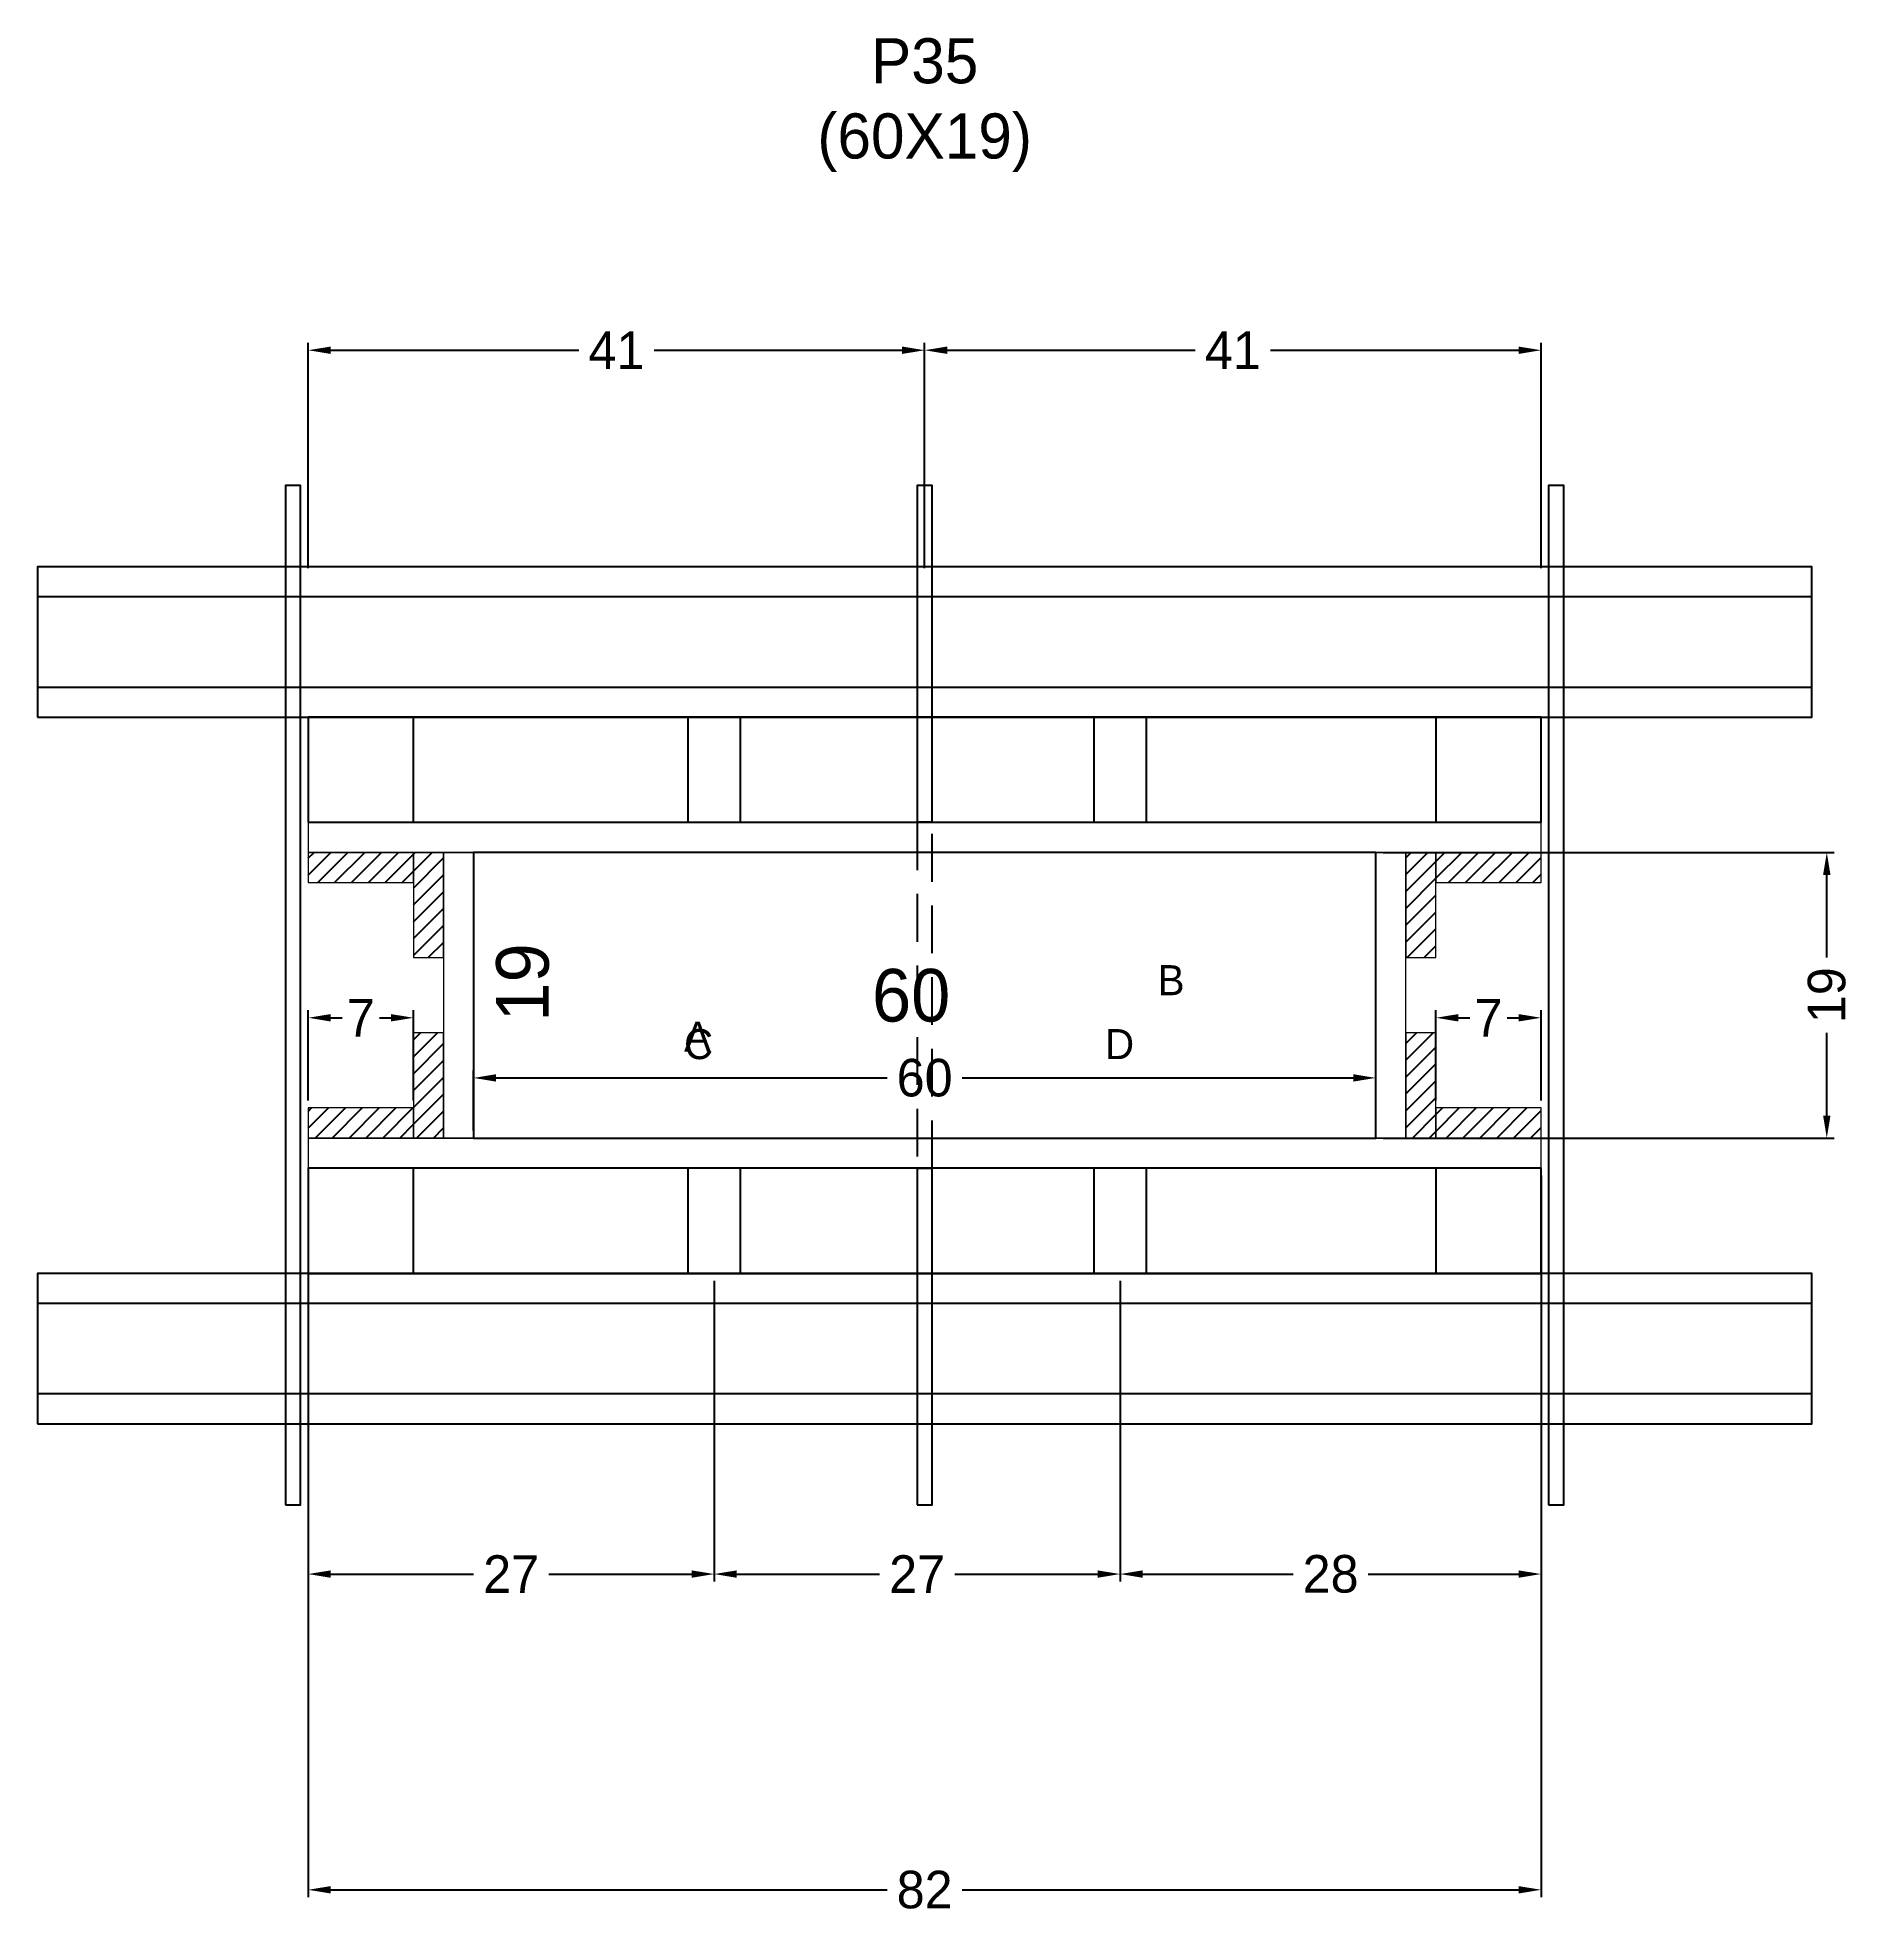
# Model space of a CAD drawing. Header units: centimetres. Extents: x -8500 to 4257, y -490 to 295.
# Drawn here: x -118 to 123.3, y 17.7 to 267.4 of the extents above; entities that cross this region are included whole.
import ezdxf

# ---------------------------------------------------------------- set-up
doc = ezdxf.new("R2010")
doc.units = ezdxf.units.CM
doc.linetypes.add('HIDDEN', pattern=[9.525, 6.35, -3.175])
for name, color, linetype in [('CHAPA', 140, 'Continuous'), ('COTA', 241, 'Continuous'), ('Hachura', 251, 'Continuous'), ('Madeira', 30, 'Continuous'), ('NOMENCLATURA', 7, 'Continuous'), ('Painéis', 200, 'Continuous'), ('Perfil Metálico', 150, 'Continuous'), ('SARRAFO', 251, 'Continuous'), ('TEXTO_GERAL', 7, 'Continuous')]:
    doc.layers.add(name, color=color, linetype=linetype)
doc.dimstyles.new('cotax2', dxfattribs={"dimtxt": 2.5, "dimasz": 1.5, "dimexe": 0.5, "dimexo": 0.5, "dimgap": 0.5, "dimtad": 1, "dimcen": 2.5, "dimazin": 3, "dimtfac": 1, "dimtmove": 0, "dimatfit": 3})
pattern_1 = [(45, (0, 0), (-1.122532, 1.122532), [])]

msp = doc.modelspace()

# ---------------------------------------------------------------- texts
at = {"layer": 'COTA'}
msp.add_text('19', height=7, rotation=90, dxfattribs=at).set_placement((-50, 136.5))
msp.add_text('60', height=7, dxfattribs=at).set_placement((-7, 136.5))
at = {"layer": 'NOMENCLATURA', "insert": (0, 249.5), "char_height": 6, "attachment_point": 8}
msp.add_mtext('P35\\P(60X19)', dxfattribs=at)
at = {"layer": 'TEXTO_GERAL'}
for s, p in [('B', (31, 140)), ('A', (-32, 132.5)), ('C', (-32, 131.5)), ('D', (24, 131.5))]:
    msp.add_text(s, height=4, dxfattribs=at).set_placement(p)

# ---------------------------------------------------------------- blocks, each defined once
blk = doc.blocks.new('_CLOSEDFILLED')
at = {"color": 0, "linetype": 'BYBLOCK'}
blk.add_solid([(-1, 0.164), (0, 0), (-1, -0.164)], dxfattribs=at)
blk = doc.blocks.new('*D36')
for p, q in [((-82, 116), (-82, 20)), ((82, 116), (82, 20)), ((-79, 21), (-5, 21)), ((5, 21), (79, 21))]:
    blk.add_line(p, q)
at = {"layer": 'Defpoints'}
for p in [(-82, 117), (82, 117), (-82, 21)]:
    blk.add_point(p, dxfattribs=at)
at = {"layer": 'COTA', "xscale": 3, "yscale": 3, "rotation": 180}
blk.add_blockref('_CLOSEDFILLED', (-82, 21), dxfattribs=at)
at = {"layer": 'COTA', "xscale": 3, "yscale": 3}
blk.add_blockref('_CLOSEDFILLED', (82, 21), dxfattribs=at)
at = {"layer": 'COTA', "insert": (0, 21), "char_height": 5, "attachment_point": 5}
blk.add_mtext('82', dxfattribs=at)
blk = doc.blocks.new('*D37')
for p, q in [((-82, 102), (-82, 62)), ((-28, 102), (-28, 62)), ((-79, 63), (-60, 63)), ((-50, 63), (-31, 63))]:
    blk.add_line(p, q)
at = {"layer": 'Defpoints'}
for p in [(-82, 103), (-28, 103), (-82, 63)]:
    blk.add_point(p, dxfattribs=at)
at = {"layer": 'COTA', "xscale": 3, "yscale": 3, "rotation": 180}
blk.add_blockref('_CLOSEDFILLED', (-82, 63), dxfattribs=at)
at = {"layer": 'COTA', "xscale": 3, "yscale": 3}
blk.add_blockref('_CLOSEDFILLED', (-28, 63), dxfattribs=at)
at = {"layer": 'COTA', "insert": (-55, 63), "char_height": 5, "attachment_point": 5}
blk.add_mtext('27', dxfattribs=at)
blk = doc.blocks.new('*D38')
for p, q in [((-28, 102), (-28, 62)), ((26, 102), (26, 62)), ((-25, 63), (-6, 63)), ((4, 63), (23, 63))]:
    blk.add_line(p, q)
at = {"layer": 'Defpoints'}
for p in [(-28, 103), (26, 103), (-28, 63)]:
    blk.add_point(p, dxfattribs=at)
at = {"layer": 'COTA', "xscale": 3, "yscale": 3, "rotation": 180}
blk.add_blockref('_CLOSEDFILLED', (-28, 63), dxfattribs=at)
at = {"layer": 'COTA', "xscale": 3, "yscale": 3}
blk.add_blockref('_CLOSEDFILLED', (26, 63), dxfattribs=at)
at = {"layer": 'COTA', "insert": (-1, 63), "char_height": 5, "attachment_point": 5}
blk.add_mtext('27', dxfattribs=at)
blk = doc.blocks.new('*D39')
for p, q in [((26, 102), (26, 62)), ((82, 102), (82, 62)), ((29, 63), (49, 63)), ((59, 63), (79, 63))]:
    blk.add_line(p, q)
at = {"layer": 'Defpoints'}
for p in [(26, 103), (82, 103), (26, 63)]:
    blk.add_point(p, dxfattribs=at)
at = {"layer": 'COTA', "xscale": 3, "yscale": 3, "rotation": 180}
blk.add_blockref('_CLOSEDFILLED', (26, 63), dxfattribs=at)
at = {"layer": 'COTA', "xscale": 3, "yscale": 3}
blk.add_blockref('_CLOSEDFILLED', (82, 63), dxfattribs=at)
at = {"layer": 'COTA', "insert": (54, 63), "char_height": 5, "attachment_point": 5}
blk.add_mtext('28', dxfattribs=at)
blk = doc.blocks.new('*D40')
for p, q in [((-60, 122), (-60, 130)), ((60, 122), (60, 130)), ((-57, 129), (-5, 129)), ((5, 129), (57, 129))]:
    blk.add_line(p, q)
at = {"layer": 'Defpoints'}
for p in [(-60, 129), (-60, 121), (60, 121)]:
    blk.add_point(p, dxfattribs=at)
at = {"layer": 'COTA', "xscale": 3, "yscale": 3, "rotation": 180}
blk.add_blockref('_CLOSEDFILLED', (-60, 129), dxfattribs=at)
at = {"layer": 'COTA', "xscale": 3, "yscale": 3}
blk.add_blockref('_CLOSEDFILLED', (60, 129), dxfattribs=at)
at = {"layer": 'COTA', "insert": (0, 129), "char_height": 5, "attachment_point": 5}
blk.add_mtext('60', dxfattribs=at)
blk = doc.blocks.new('*D41')
for p, q in [((61, 159), (121, 159)), ((120, 145), (120, 156)), ((120, 124), (120, 135)), ((61, 121), (121, 121))]:
    blk.add_line(p, q)
at = {"layer": 'Defpoints'}
for p in [(60, 159), (60, 121), (120, 121)]:
    blk.add_point(p, dxfattribs=at)
at = {"layer": 'COTA', "xscale": 3, "yscale": 3}
for p, rotation in [((120, 159), 90), ((120, 121), -90.00000000000001)]:
    blk.add_blockref('_CLOSEDFILLED', p, dxfattribs=dict(at, rotation=rotation))
at = {"layer": 'COTA', "insert": (120, 140), "char_height": 5, "attachment_point": 5, "rotation": 90}
blk.add_mtext('19', dxfattribs=at)
blk = doc.blocks.new('*D42')
for p, q in [((-82, 126), (-82, 138)), ((-68, 126), (-68, 138)), ((-79, 137), (-77.5, 137)), ((-72.5, 137), (-71, 137))]:
    blk.add_line(p, q)
at = {"layer": 'Defpoints'}
for p in [(-82, 137), (-82, 125), (-68, 125)]:
    blk.add_point(p, dxfattribs=at)
at = {"layer": 'COTA', "xscale": 3, "yscale": 3, "rotation": 180}
blk.add_blockref('_CLOSEDFILLED', (-82, 137), dxfattribs=at)
at = {"layer": 'COTA', "xscale": 3, "yscale": 3}
blk.add_blockref('_CLOSEDFILLED', (-68, 137), dxfattribs=at)
at = {"layer": 'COTA', "insert": (-75, 137), "char_height": 5, "attachment_point": 5}
blk.add_mtext('7', dxfattribs=at)
blk = doc.blocks.new('*D43')
for p, q in [((68, 126), (68, 138)), ((82, 126), (82, 138)), ((71, 137), (72.5, 137)), ((77.5, 137), (79, 137))]:
    blk.add_line(p, q)
at = {"layer": 'Defpoints'}
for p in [(68, 137), (68, 125), (82, 125)]:
    blk.add_point(p, dxfattribs=at)
at = {"layer": 'COTA', "xscale": 3, "yscale": 3, "rotation": 180}
blk.add_blockref('_CLOSEDFILLED', (68, 137), dxfattribs=at)
at = {"layer": 'COTA', "xscale": 3, "yscale": 3}
blk.add_blockref('_CLOSEDFILLED', (82, 137), dxfattribs=at)
at = {"layer": 'COTA', "insert": (75, 137), "char_height": 5, "attachment_point": 5}
blk.add_mtext('7', dxfattribs=at)
blk = doc.blocks.new('*D44')
for p, q in [((-82, 196.8), (-82, 226.8)), ((-79, 225.8), (-46, 225.8)), ((-36, 225.8), (-3, 225.8)), ((0, 196.8), (0, 226.8))]:
    blk.add_line(p, q)
at = {"layer": 'Defpoints'}
for p in [(-82, 225.8), (-82, 195.8), (0, 195.8)]:
    blk.add_point(p, dxfattribs=at)
at = {"layer": 'COTA', "xscale": 3, "yscale": 3, "rotation": 180}
blk.add_blockref('_CLOSEDFILLED', (-82, 225.8), dxfattribs=at)
at = {"layer": 'COTA', "xscale": 3, "yscale": 3}
blk.add_blockref('_CLOSEDFILLED', (0, 225.8), dxfattribs=at)
at = {"layer": 'COTA', "insert": (-41, 225.8), "char_height": 5, "attachment_point": 5}
blk.add_mtext('41', dxfattribs=at)
blk = doc.blocks.new('*D45')
for p, q in [((0, 196.8), (0, 226.8)), ((3, 225.8), (36, 225.8)), ((46, 225.8), (79, 225.8)), ((82, 196.8), (82, 226.8))]:
    blk.add_line(p, q)
at = {"layer": 'Defpoints'}
for p in [(0, 225.8), (0, 195.8), (82, 195.8)]:
    blk.add_point(p, dxfattribs=at)
at = {"layer": 'COTA', "xscale": 3, "yscale": 3, "rotation": 180}
blk.add_blockref('_CLOSEDFILLED', (0, 225.8), dxfattribs=at)
at = {"layer": 'COTA', "xscale": 3, "yscale": 3}
blk.add_blockref('_CLOSEDFILLED', (82, 225.8), dxfattribs=at)
at = {"layer": 'COTA', "insert": (41, 225.8), "char_height": 5, "attachment_point": 5}
blk.add_mtext('41', dxfattribs=at)

# ---------------------------------------------------------------- dimensions: what is measured, and where the dimension line sits
at = {"layer": 'COTA'}
for base, p1, p2, picture, middle in [((-82, 225.8), (-82, 195.8), (0, 195.8), '*D44', (-41, 225.8)), ((0, 225.8), (0, 195.8), (82, 195.8), '*D45', (41, 225.8)), ((-82, 137), (-82, 125), (-68, 125), '*D42', (-75, 137)), ((68, 137), (68, 125), (82, 125), '*D43', (75, 137)), ((-60, 129), (-60, 121), (60, 121), '*D40', (0, 129)), ((-82, 21), (-82, 117), (82, 117), '*D36', (0, 21))]:
    dim = msp.add_linear_dim(base=base, p1=p1, p2=p2, dimstyle='cotax2', dxfattribs=at)
    dim.commit()
    dim.dimension.update_dxf_attribs({"geometry": picture, "text_midpoint": middle})
dim = msp.add_linear_dim(base=(120, 121), p1=(60, 121), p2=(60, 159), angle=90, dimstyle='cotax2', dxfattribs=at)
dim.commit()
dim.dimension.update_dxf_attribs({"geometry": '*D41', "text_midpoint": (120, 140)})
for base, p1, p2, text, picture, middle in [((-82, 63), (-82, 103), (-28, 103), '27', '*D37', (-55, 63)), ((-28, 63), (-28, 103), (26, 103), '27', '*D38', (-1, 63)), ((26, 63), (26, 103), (82, 103), '28', '*D39', (54, 63))]:
    dim = msp.add_linear_dim(base=base, p1=p1, p2=p2, text=text, dimstyle='cotax2', dxfattribs=at)
    dim.commit()
    dim.dimension.update_dxf_attribs({"geometry": picture, "text_midpoint": middle})

# ---------------------------------------------------------------- hatches: boundary and pattern name
at = {"layer": 'Hachura'}
h = msp.add_hatch(dxfattribs=at)
h.set_pattern_fill('ANSI31')
h.set_pattern_definition(pattern_1)
h.paths.add_polyline_path([(-82, 155), (-68, 155), (-68, 159), (-82, 159)])
h = msp.add_hatch(dxfattribs=at)
h.set_pattern_fill('ANSI31')
h.set_pattern_definition(pattern_1)
h.paths.add_polyline_path([(-68, 145), (-64, 145), (-64, 159), (-68, 159)])
h = msp.add_hatch(dxfattribs=at)
h.set_pattern_fill('ANSI31')
h.set_pattern_definition(pattern_1)
h.paths.add_polyline_path([(64, 145), (68, 145), (68, 159), (64, 159)])
h = msp.add_hatch(dxfattribs=at)
h.set_pattern_fill('ANSI31')
h.set_pattern_definition(pattern_1)
h.paths.add_polyline_path([(68, 155), (82, 155), (82, 159), (68, 159)])
h = msp.add_hatch(dxfattribs=at)
h.set_pattern_fill('ANSI31')
h.set_pattern_definition(pattern_1)
h.paths.add_polyline_path([(-68, 121), (-64, 121), (-64, 135), (-68, 135)])
h = msp.add_hatch(dxfattribs=at)
h.set_pattern_fill('ANSI31')
h.set_pattern_definition(pattern_1)
h.paths.add_polyline_path([(64, 121), (68, 121), (68, 135), (64, 135)])
h = msp.add_hatch(dxfattribs=at)
h.set_pattern_fill('ANSI31')
h.set_pattern_definition(pattern_1)
h.paths.add_polyline_path([(-82, 121), (-68, 121), (-68, 125), (-82, 125)])
h = msp.add_hatch(dxfattribs=at)
h.set_pattern_fill('ANSI31')
h.set_pattern_definition(pattern_1)
h.paths.add_polyline_path([(68, 121), (82, 121), (82, 125), (68, 125)])

# ---------------------------------------------------------------- linework, layer by layer
at = {"layer": 'CHAPA', "lineweight": 18}
for points in [[(-82, 159), (82, 159), (82, 163), (-82, 163)], [(-82, 159), (82, 159), (82, 163), (-82, 163)], [(-64, 121), (-60, 121), (-60, 159), (-64, 159)], [(-64, 121), (-60, 121), (-60, 159), (-64, 159)], [(60, 121), (64, 121), (64, 159), (60, 159)], [(60, 121), (64, 121), (64, 159), (60, 159)], [(-82, 117), (82, 117), (82, 121), (-82, 121)], [(-82, 117), (82, 117), (82, 121), (-82, 121)]]:
    msp.add_lwpolyline(points, close=True, dxfattribs=at)
at = {"layer": 'Hachura'}
for points in [[(-85, 72.2), (-83, 72.2), (-83, 207.8), (-85, 207.8)], [(-1, 163), (1, 163), (1, 207.8), (-1, 207.8)], [(83, 72.2), (85, 72.2), (85, 207.8), (83, 207.8)], [(-1, 72.2), (1, 72.2), (1, 117), (-1, 117)]]:
    msp.add_lwpolyline(points, close=True, dxfattribs=at)
at = {"layer": 'Hachura', "linetype": 'HIDDEN'}
msp.add_lwpolyline([(-1, 117), (1, 117), (1, 163), (-1, 163)], close=True, dxfattribs=at)
at = {"layer": 'Madeira', "color": 126}
for points in [[(-82, 163), (82, 163), (82, 177), (-82, 177)], [(-82, 163), (-68, 163), (-68, 177), (-82, 177)], [(-31.5, 163), (-24.5, 163), (-24.5, 177), (-31.5, 177)], [(22.5, 163), (29.5, 163), (29.5, 177), (22.5, 177)], [(68, 163), (82, 163), (82, 177), (68, 177)], [(-82, 103), (82, 103), (82, 117), (-82, 117)], [(-82, 103), (-68, 103), (-68, 117), (-82, 117)], [(-31.5, 103), (-24.5, 103), (-24.5, 117), (-31.5, 117)], [(22.5, 103), (29.5, 103), (29.5, 117), (22.5, 117)], [(68, 103), (82, 103), (82, 117), (68, 117)]]:
    msp.add_lwpolyline(points, close=True, dxfattribs=at)
at = {"layer": 'Painéis'}
msp.add_lwpolyline([(-60, 121), (60, 121), (60, 159), (-60, 159)], close=True, dxfattribs=at)
at = {"layer": 'Perfil Metálico', "color": 224}
for points in [[(-118, 177), (118, 177), (118, 197), (-118, 197)], [(-118, 181), (118, 181), (118, 193), (-118, 193)], [(-118, 83), (118, 83), (118, 103), (-118, 103)], [(-118, 87), (118, 87), (118, 99), (-118, 99)]]:
    msp.add_lwpolyline(points, close=True, dxfattribs=at)
at = {"layer": 'SARRAFO', "color": 251, "lineweight": 13}
for points in [[(-82, 155), (-68, 155), (-68, 159), (-82, 159)], [(-68, 145), (-64, 145), (-64, 159), (-68, 159)], [(64, 145), (68, 145), (68, 159), (64, 159)], [(68, 155), (82, 155), (82, 159), (68, 159)], [(-68, 121), (-64, 121), (-64, 135), (-68, 135)], [(64, 121), (68, 121), (68, 135), (64, 135)], [(-82, 121), (-68, 121), (-68, 125), (-82, 125)], [(68, 121), (82, 121), (82, 125), (68, 125)]]:
    msp.add_lwpolyline(points, close=True, dxfattribs=at)

msp.set_redraw_order([(e.dxf.handle, doc.entitydb.next_handle()) for e in msp.query("TEXT MTEXT ATTDEF DIMENSION ARC_DIMENSION")])  # texts and dimensions are drawn at this point

doc.saveas('drawing.dxf')
